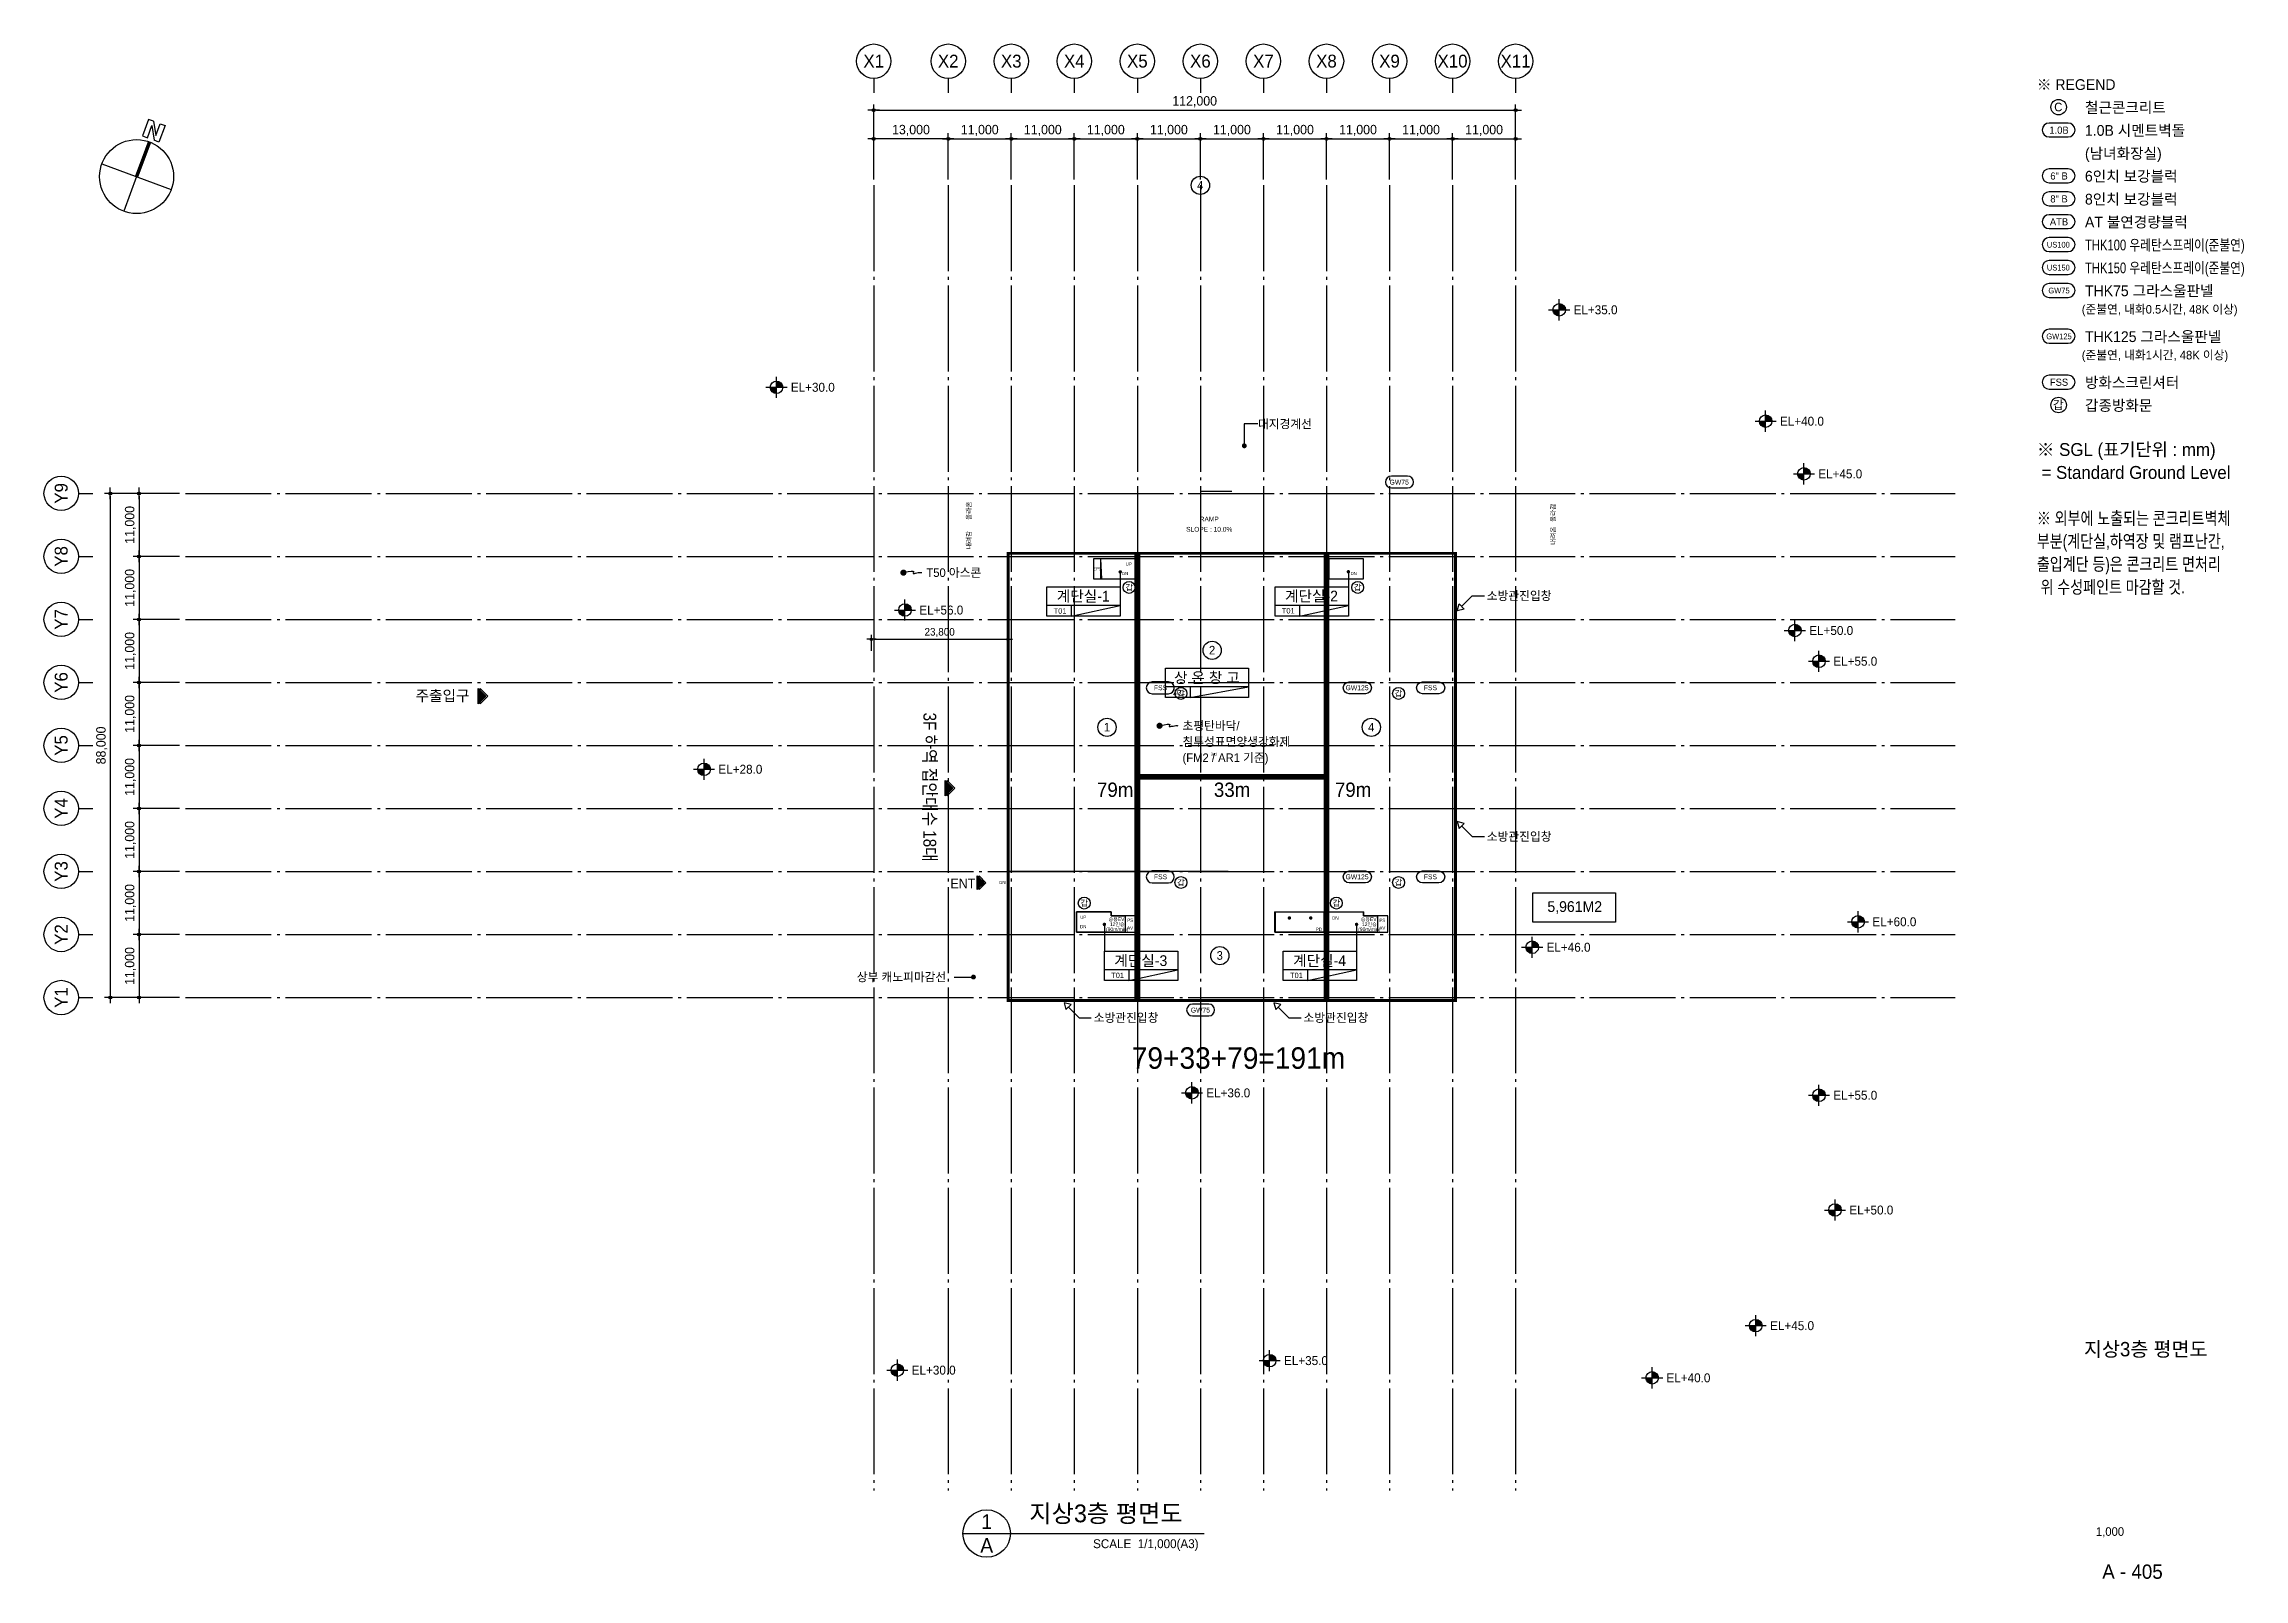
# Model space of a CAD drawing. Header units: millimetres. Extents: x 252735598 to 255219468, y 503852592 to 504847014.
# Drawn here: x 254415598 to 254799468, y 504282078 to 504550014 of the extents above; entities that cross this region are included whole.
import ezdxf
from ezdxf.enums import TextEntityAlignment as Align

# ---------------------------------------------------------------- set-up
doc = ezdxf.new("R2010")
doc.units = ezdxf.units.MM
doc.linetypes.add('CEN', pattern=[35, 30, -2, 1, -2])
for name, color, linetype in [('4A.TEC CEN', 1, 'CEN'), ('4A.TEC DIM', 7, 'Continuous'), ('4A.TEC FORM-TEXT', 3, 'Continuous'), ('4A.TEC TEXT', 7, 'Continuous'), ('4A.TEC TEXT 1', 3, 'Continuous'), ('4A.TEC TEXT 2', 3, 'Continuous'), ('4A.TEC 심볼', 7, 'Continuous'), ('DEFPOINT', 135, 'Continuous'), ('㈜SE&C DIM', 7, 'Continuous'), ('㈜SE&C TEXT', 7, 'Continuous'), ('㈜SE&C TEXT 1', 3, 'Continuous'), ('㈜SE&C 심볼', 7, 'Continuous')]:
    doc.layers.add(name, color=color, linetype=linetype)
doc.styles.add('돋움', font='')
doc.styles.get('돋움').set_extended_font_data('돋움')
doc.dimstyles.new('DIM_400(외부치수)', dxfattribs={"dimscale": 1200, "dimtxt": 3.3, "dimasz": 1, "dimexe": 2, "dimexo": 2, "dimgap": 1, "dimtad": 1, "dimdec": 0, "dimdsep": 46, "dimlunit": 6, "dimtxsty": '돋움', "dimblk1": 'DIMDOT', "dimblk2": 'DIMDOT', "dimsah": 1, "dimcen": 2.5, "dimdle": 1.5, "dimclrd": 8, "dimclre": 8, "dimclrt": 3, "dimadec": 0, "dimazin": 0, "dimtfac": 1, "dimtdec": 0, "dimtix": 1, "dimtmove": 2, "dimatfit": 3, "dimldrblk": 'DIMDOT', "dimfxl": 1, "dimtvp": 1, "dimtolj": 1, "dimtzin": 0, "dimarcsym": 0})
doc.dimstyles.new('DIM_600(외부치수)', dxfattribs={"dimscale": 400, "dimtxt": 3.3, "dimasz": 1, "dimexe": 2, "dimexo": 2, "dimgap": 1, "dimtad": 1, "dimdec": 0, "dimdsep": 46, "dimlunit": 6, "dimtxsty": '돋움', "dimblk1": 'DIMDOT', "dimblk2": 'DIMDOT', "dimsah": 1, "dimcen": 2.5, "dimdle": 1.5, "dimclrd": 8, "dimclre": 8, "dimclrt": 3, "dimadec": 0, "dimazin": 0, "dimtfac": 1, "dimtdec": 0, "dimtix": 1, "dimtmove": 2, "dimatfit": 3, "dimldrblk": 'DIMDOT', "dimfxl": 1, "dimtvp": 1, "dimtolj": 1, "dimtzin": 0, "dimarcsym": 0})

msp = doc.modelspace()

# ---------------------------------------------------------------- texts
at = {"layer": '4A.TEC FORM-TEXT', "style": '돋움'}
msp.add_text('A - 405', height=2500, dxfattribs=at).set_placement((254780011.2, 504282113.5, 3333.3), align=Align.CENTER)
at = {"layer": '4A.TEC TEXT', "color": 6, "style": '돋움'}
for s, p in [('4', (254617364.1, 504525374)), ('4', (254617364.1, 504525374)), ('4', (254617364.1, 504525374)), ('4', (254617364.1, 504525374)), ('4', (254617364.1, 504525374)), ('2', (254619416.6, 504444203.3)), ('1', (254601068.6, 504430763.7)), ('4', (254647178.7, 504430763.7)), ('3', (254620747.9, 504390916.5))]:
    msp.add_text(s, height=1500, dxfattribs=at).set_placement(p, align=Align.MIDDLE_CENTER)
at = {"layer": '4A.TEC TEXT', "style": '돋움'}
for s, p in [('대지경계선', (254627421.2, 504483688.1, 3332.9)), ('T50 아스콘', (254569558, 504457736.3, 0.4)), ('소방관진입창', (254667344.1, 504453700)), ('소방관진입창', (254667344.1, 504411680)), ('상부 캐노피마감선', (254557424.6, 504387150.8, -0.4)), ('소방관진입창', (254598757.5, 504380060, 0.4)), ('소방관진입창', (254635370, 504380060, 0.4))]:
    msp.add_text(s, height=1500, dxfattribs=at).set_placement(p, align=Align.MIDDLE_LEFT)
for p in [(254652067.6, 504473536.7), (254617372.3, 504381383.8)]:
    msp.add_text('GW75', height=855.48, dxfattribs=at).set_placement(p, align=Align.MIDDLE)
for s, height, p in [('갑', 1036.9, (254604947.7, 504455135.9, 3333.3)), ('갑', 1036.9, (254644812.3, 504455135.9, 3333.3)), ('주출입구', 1875, (254485142.3, 504436262.2, -1666.7)), ('ENT', 1666.67, (254575928.5, 504403473.9, 4165.7)), ('갑', 1036.9, (254597092.3, 504400034.2, 6250)), ('갑', 1036.9, (254641092.3, 504400034.2, 6250))]:
    msp.add_text(s, height=height, dxfattribs=at).set_placement(p, align=Align.MIDDLE_CENTER)
at = {"layer": '4A.TEC TEXT', "color": 3, "style": '돋움'}
for s, height, p in [('T01', 937.5, (254592882.8, 504451056.7)), ('계단실-1', 1875, (254596935.9, 504453629.4)), ('T01', 937.5, (254632702.8, 504451076.7)), ('계단실-2', 1875, (254636755.9, 504453649.4)), ('상 온 창 고', 1875, (254618503.1, 504439412.4)), ('301', 937.5, (254613616.7, 504436839.6)), ('계단실-3', 1875, (254606977.4, 504390015.2, 6250)), ('계단실-4', 1875, (254638177.5, 504390015.2, 6250)), ('T01', 937.5, (254602924.3, 504387442.4, 6250)), ('T01', 937.5, (254634124.4, 504387442.4, 6250))]:
    msp.add_text(s, height=height, dxfattribs=at).set_placement(p, align=Align.MIDDLE_CENTER)
at = {"layer": '4A.TEC TEXT', "style": '돋움'}
for s, rotation, p in [('FSS', 360, (254610420.1, 504437645.9, -5.5)), ('GW125', 0, (254644714.6, 504437645.9, -6)), ('FSS', 0, (254657508.1, 504437645.9, -6)), ('FSS', 360, (254610420.1, 504404645.9, -5.5)), ('GW125', 0, (254644714.6, 504404645.9, -6)), ('FSS', 0, (254657508.1, 504404645.9, -6))]:
    msp.add_text(s, height=855.48, rotation=rotation, dxfattribs=at).set_placement(p, align=Align.MIDDLE)
for rotation, p in [(360, (254613983.9, 504436631.1, -5.5)), (0, (254651944.3, 504436631.1, -6)), (360, (254613983.9, 504403631.1, -5.5)), (0, (254651944.3, 504403631.1, -6))]:
    msp.add_text('갑', height=1036.9, rotation=rotation, dxfattribs=at).set_placement(p, align=Align.MIDDLE_CENTER)
at = {"layer": '4A.TEC TEXT', "style": '돋움', "width": 0.9}
msp.add_text('3F 하역 접안대수 18대', height=2250, rotation=270, dxfattribs=at).set_placement((254570157.8, 504420292.1), align=Align.MIDDLE_CENTER)
at = {"layer": '4A.TEC TEXT', "color": 1, "style": '돋움'}
msp.add_text('5,961M2', height=1875, dxfattribs=at).set_placement((254682690.5, 504399448.7), align=Align.MIDDLE_CENTER)
at = {"layer": '4A.TEC TEXT 2', "style": '돋움'}
for s, height, p in [('지상3층 평면도', 2500, (254782320, 504320949.1, 3333.3)), ('1,000', 1500, (254776091.3, 504289613.4, 3333.3))]:
    msp.add_text(s, height=height, dxfattribs=at).set_placement(p, align=Align.CENTER)
at = {"layer": '4A.TEC TEXT 2', "color": 3, "style": '돋움'}
msp.add_text('지상3층 평면도', height=3105, dxfattribs=at).set_placement((254587516.7, 504291049.2, 3333.3), align=Align.BOTTOM_LEFT)
for s, p in [('1', (254580087.8, 504292084.2, 3333.3)), ('A', (254580087.8, 504287944.2, 3333.3))]:
    msp.add_text(s, height=2587.5, dxfattribs=at).set_placement(p, align=Align.MIDDLE)
msp.add_text('SCALE  1/1,000(A3)', height=1552.5, dxfattribs=at).set_placement((254617052.2, 504286997.8, 3333.3), align=Align.BOTTOM_RIGHT)
at = {"layer": 'DEFPOINT', "color": 6, "attachment_point": 1, "style": '돋움'}
for s, insert, char_height, width in [('79m', (254599322.6, 504421098.4), 2500, 10776.206), ('33m', (254619725.8, 504421098.4), 2500, 10776.206), ('79m', (254640839.3, 504421098.4), 2500, 10776.206), ('79+33+79=191m', (254605399.8, 504374888.8, 0.9), 3750, 16164.309)]:
    msp.add_mtext(s, dxfattribs=dict(at, insert=insert, char_height=char_height, width=width))
at = {"layer": '㈜SE&C TEXT', "style": '돋움'}
for s, height, rotation, p in [('UP', 555.56, 0.006524, (254604866.2, 504459235, -2916.7)), ('EPS', 555.56, 359.993476, (254599396.7, 504458407.3)), ('DN', 555.56, 0.006524, (254604226.3, 504457577, -2916.7)), ('DN', 555.56, 359.993476, (254644128.2, 504457577, -2916.7)), ('DN', 555.56, 359.993476, (254582821.3, 504403641, -0.4)), ('UP', 555.56, 359.993476, (254596935.2, 504397603.2)), ('DN', 555.56, 359.993476, (254640935.2, 504397451.5)), ('DN', 555.56, 359.993476, (254596935.2, 504395945.2)), ('(90m/min)', 625, 0.006524, (254602856.1, 504395488.8, -4166.7)), ('승용EV.', 625, 0.006524, (254602856.1, 504397238.8, -4166.7)), ('12인승', 625, 0.006524, (254602856.1, 504396363.8, -4166.7)), ('AV', 555.56, 359.993476, (254605119.2, 504395702.3, 2083.3)), ('PS', 555.56, 359.993476, (254605119.2, 504397064.8)), ('PD', 555.56, 359.993476, (254638054.2, 504395490.7, 53229.1)), ('(90m/min)', 625, 0.006524, (254646856.1, 504395488.8, -4166.7)), ('승용EV.', 625, 0.006524, (254646856.1, 504397238.8, -4166.7)), ('12인승', 625, 0.006524, (254646856.1, 504396363.8, -4166.7)), ('AV', 555.56, 359.993476, (254649119.2, 504395702.3, 2083.3)), ('PS', 555.56, 359.993476, (254649119.2, 504397064.8))]:
    msp.add_text(s, height=height, rotation=rotation, dxfattribs=at).set_placement(p, align=Align.MIDDLE_CENTER)
at = {"layer": '㈜SE&C TEXT 1', "style": '돋움'}
for s, p in [('올라옴', (254576971, 504468549, -10000.4)), ('올라감', (254678928.2, 504468177.3, -10000)), ('내려감', (254576971, 504463434.2, -10000.4)), ('내려옴', (254678928.2, 504464177.3, -10000))]:
    msp.add_text(s, height=833.33, rotation=90, dxfattribs=at).set_placement(p, align=Align.MIDDLE_CENTER)
for s, height, p in [('RAMP', 833.33, (254618910.6, 504467090.5, -0.4)), ('SLOPE : 10.0%', 833.333, (254618910.6, 504465307.6, -0.4))]:
    msp.add_text(s, height=height, dxfattribs=at).set_placement(p, align=Align.MIDDLE_CENTER)

# ---------------------------------------------------------------- blocks, each defined once
blk = doc.blocks.new('a4w')
at = {"layer": '4A.TEC 심볼'}
for points in [[(-19898, 7460444), (-21873, 7460444, 1), (-21873, 7458989), (-19898, 7458989, 1)], [(-19898, 7455644), (-21873, 7455644, 1), (-21873, 7454189), (-19898, 7454189, 1)], [(-19898, 7453244), (-21873, 7453244, 1), (-21873, 7451789), (-19898, 7451789, 1)], [(-19898, 7450844), (-21873, 7450844, 1), (-21873, 7449389), (-19898, 7449389, 1)], [(-19898, 7448444), (-21873, 7448444, 1), (-21873, 7446989), (-19898, 7446989, 1)], [(-19898, 7446044), (-21873, 7446044, 1), (-21873, 7444589), (-19898, 7444589, 1)], [(-19898, 7443644), (-21873, 7443644, 1), (-21873, 7442189), (-19898, 7442189, 1)], [(-19898, 7438844), (-21873, 7438844, 1), (-21873, 7437389), (-19898, 7437389, 1)], [(-19898, 7434044), (-21873, 7434044, 1), (-21873, 7432589), (-19898, 7432589, 1)]]:
    blk.add_lwpolyline(points, format="xyb", close=True, dxfattribs=at)
for centre in [(-20886, 7462116), (-20886, 7430916)]:
    blk.add_circle(centre, 808, dxfattribs=at)
at = {"layer": '4A.TEC TEXT', "style": '돋움'}
for s, p in [('C', (-20923, 7462128)), ('갑', (-20923, 7430928))]:
    blk.add_text(s, height=900, dxfattribs=at).set_placement(p, align=Align.MIDDLE_CENTER)
for s, height, p in [('1.0B', 750, (-20845, 7459705)), ('6" B', 750, (-20845, 7454905)), ('8" B', 750, (-20845, 7452505)), ('ATB', 750, (-20845, 7450105)), ('US100', 600, (-20916, 7447705)), ('US150', 600, (-20916, 7445305)), ('GW75', 600, (-20845, 7442905)), ('GW125', 600, (-20845, 7438105)), ('FSS', 750, (-20845, 7433305))]:
    blk.add_text(s, height=height, dxfattribs=at).set_placement(p, align=Align.MIDDLE)
at = {"layer": '4A.TEC TEXT 2', "color": 3, "style": '돋움'}
for s, height, p in [('※ REGEND', 1125, (-23170, 7463576)), ('철근콘크리트', 1125, (-18130, 7461176)), ('1.0B 시멘트벽돌', 1125, (-18130, 7458776)), ('(남녀화장실)', 1125, (-18130, 7456376)), ('6인치 보강블럭', 1125, (-18130, 7453976)), ('8인치 보강블럭', 1125, (-18130, 7451576)), ('AT 불연경량블럭', 1125, (-18130, 7449176)), ('THK75 그라스울판넬', 1125, (-18130, 7441976)), ('(준불연, 내화0.5시간, 48K 이상)', 900, (-18466, 7440222)), ('THK125 그라스울판넬', 1125, (-18130, 7437176)), ('(준불연, 내화1시간, 48K 이상)', 900, (-18466, 7435422)), ('방화스크린셔터', 1125, (-18130, 7432376)), ('갑종방화문', 1125, (-18130, 7429976)), ('※ SGL (표기단위 : mm)', 1350, (-23170, 7425176)), (' = Standard Ground Level', 1350, (-23170, 7422776))]:
    blk.add_text(s, height=height, dxfattribs=at).set_placement(p, align=Align.BOTTOM_LEFT)
at = {"layer": '4A.TEC TEXT 2', "color": 3, "style": '돋움', "width": 0.8}
for s, height, p in [('THK100 우레탄스프레이(준불연)', 1125, (-18130, 7446776)), ('THK150 우레탄스프레이(준불연)', 1125, (-18130, 7444376)), ('※ 외부에 노출되는 콘크리트벽체', 1350, (-23170, 7417976)), ('부분(계단실,하역장 및 램프난간,', 1350, (-23170, 7415576)), ('출입계단 등)은 콘크리트 면처리', 1350, (-23170, 7413176)), (' 위 수성페인트 마감할 것.', 1350, (-23170, 7410776))]:
    blk.add_text(s, height=height, dxfattribs=at).set_placement(p, align=Align.BOTTOM_LEFT)
blk = doc.blocks.new('DIMDOT')
at = {"color": 0}
blk.add_line((-2, 0), (2, 0), dxfattribs=at)
for radius in [0.5, 0.25]:
    blk.add_circle((0, 0), radius, dxfattribs=at)
blk = doc.blocks.new('*D94')
at = {"layer": '4A.TEC DIM', "color": 8, "lineweight": -2, "transparency": 16777216}
for p, q in [((169308, -38163), (169308, -25069)), ((169808, -26069), (280808, -26069)), ((281308, -38163), (281308, -25069))]:
    blk.add_line(p, q, dxfattribs=at)
at = {"layer": 'Defpoints', "color": 0, "transparency": 16777216}
for p in [(281308, -26069), (169308, -39163), (281308, -39163)]:
    blk.add_point(p, dxfattribs=at)
at = {"layer": '4A.TEC DIM', "color": 8, "lineweight": -2, "transparency": 16777216, "xscale": 500, "yscale": 500, "zscale": 500, "rotation": 180}
blk.add_blockref('DIMDOT', (169308, -26069), dxfattribs=at)
at = {"layer": '4A.TEC DIM', "color": 8, "lineweight": -2, "transparency": 16777216, "xscale": 500, "yscale": 500, "zscale": 500}
blk.add_blockref('DIMDOT', (281308, -26069), dxfattribs=at)
at = {"layer": '4A.TEC DIM', "color": 3, "transparency": 16777216, "insert": (225308, -24584), "char_height": 1650, "attachment_point": 5, "style": '돋움'}
blk.add_mtext('\\A1;112,000', dxfattribs=at)
blk = doc.blocks.new('ccs122')
at = {"layer": '4A.TEC 심볼'}
blk.add_line((0, 8), (0, 3), dxfattribs=at)
blk.add_circle((0, 14), 6, dxfattribs=at)
at = {"layer": '4A.TEC TEXT 2', "color": 3, "style": '돋움'}
blk.add_attdef('NO', text='', height=4.5, dxfattribs=at).set_placement((-0.01, 14.02), align=Align.MIDDLE_CENTER)
blk = doc.blocks.new('*D95')
at = {"layer": '4A.TEC DIM', "color": 8, "lineweight": -2, "transparency": 16777216}
for p, q in [((48195, -103937), (40113, -103937)), ((41113, -104437), (41113, -114437)), ((48195, -114937), (40113, -114937))]:
    blk.add_line(p, q, dxfattribs=at)
at = {"layer": 'Defpoints', "color": 0, "transparency": 16777216}
for p in [(49195, -103937), (41113, -114937), (49195, -114937)]:
    blk.add_point(p, dxfattribs=at)
at = {"layer": '4A.TEC DIM', "color": 8, "lineweight": -2, "transparency": 16777216, "xscale": 500, "yscale": 500, "zscale": 500}
for p, rotation in [((41113, -103937), 90), ((41113, -114937), 270)]:
    blk.add_blockref('DIMDOT', p, dxfattribs=dict(at, rotation=rotation))
at = {"layer": '4A.TEC DIM', "color": 3, "transparency": 16777216, "insert": (39628, -109437), "char_height": 1650, "attachment_point": 5, "rotation": 90, "style": '돋움'}
blk.add_mtext('\\A1;11,000', dxfattribs=at)
blk = doc.blocks.new('*D96')
at = {"layer": '4A.TEC DIM', "color": 8, "lineweight": -2, "transparency": 16777216}
for p, q in [((48195, -92937), (35100, -92937)), ((36100, -93437), (36100, -180437)), ((48195, -180937), (35100, -180937))]:
    blk.add_line(p, q, dxfattribs=at)
at = {"layer": 'Defpoints', "color": 0, "transparency": 16777216}
for p in [(49195, -92937), (36100, -180937), (49195, -180937)]:
    blk.add_point(p, dxfattribs=at)
at = {"layer": '4A.TEC DIM', "color": 8, "lineweight": -2, "transparency": 16777216, "xscale": 500, "yscale": 500, "zscale": 500}
for p, rotation in [((36100, -92937), 90), ((36100, -180937), 270)]:
    blk.add_blockref('DIMDOT', p, dxfattribs=dict(at, rotation=rotation))
at = {"layer": '4A.TEC DIM', "color": 3, "transparency": 16777216, "insert": (34615, -136937), "char_height": 1650, "attachment_point": 5, "rotation": 90, "style": '돋움'}
blk.add_mtext('\\A1;88,000', dxfattribs=at)
blk = doc.blocks.new('*D97')
at = {"layer": '4A.TEC DIM', "color": 8, "lineweight": -2, "transparency": 16777216}
for p, q in [((48195, -169937), (40113, -169937)), ((41113, -170437), (41113, -180437)), ((48195, -180937), (40113, -180937))]:
    blk.add_line(p, q, dxfattribs=at)
at = {"layer": 'Defpoints', "color": 0, "transparency": 16777216}
for p in [(49195, -169937), (41113, -180937), (49195, -180937)]:
    blk.add_point(p, dxfattribs=at)
at = {"layer": '4A.TEC DIM', "color": 8, "lineweight": -2, "transparency": 16777216, "xscale": 500, "yscale": 500, "zscale": 500}
for p, rotation in [((41113, -169937), 90), ((41113, -180937), 270)]:
    blk.add_blockref('DIMDOT', p, dxfattribs=dict(at, rotation=rotation))
at = {"layer": '4A.TEC DIM', "color": 3, "transparency": 16777216, "insert": (39628, -175437), "char_height": 1650, "attachment_point": 5, "rotation": 90, "style": '돋움'}
blk.add_mtext('\\A1;11,000', dxfattribs=at)
blk = doc.blocks.new('*D98')
at = {"layer": '4A.TEC DIM', "color": 8, "lineweight": -2, "transparency": 16777216}
for p, q in [((48195, -158937), (40113, -158937)), ((41113, -159437), (41113, -169437)), ((48195, -169937), (40113, -169937))]:
    blk.add_line(p, q, dxfattribs=at)
at = {"layer": 'Defpoints', "color": 0, "transparency": 16777216}
for p in [(49195, -158937), (41113, -169937), (49195, -169937)]:
    blk.add_point(p, dxfattribs=at)
at = {"layer": '4A.TEC DIM', "color": 8, "lineweight": -2, "transparency": 16777216, "xscale": 500, "yscale": 500, "zscale": 500}
for p, rotation in [((41113, -158937), 90), ((41113, -169937), 270)]:
    blk.add_blockref('DIMDOT', p, dxfattribs=dict(at, rotation=rotation))
at = {"layer": '4A.TEC DIM', "color": 3, "transparency": 16777216, "insert": (39628, -164437), "char_height": 1650, "attachment_point": 5, "rotation": 90, "style": '돋움'}
blk.add_mtext('\\A1;11,000', dxfattribs=at)
blk = doc.blocks.new('*D99')
at = {"layer": '4A.TEC DIM', "color": 8, "lineweight": -2, "transparency": 16777216}
for p, q in [((48195, -147937), (40113, -147937)), ((41113, -148437), (41113, -158437)), ((48195, -158937), (40113, -158937))]:
    blk.add_line(p, q, dxfattribs=at)
at = {"layer": 'Defpoints', "color": 0, "transparency": 16777216}
for p in [(49195, -147937), (41113, -158937), (49195, -158937)]:
    blk.add_point(p, dxfattribs=at)
at = {"layer": '4A.TEC DIM', "color": 8, "lineweight": -2, "transparency": 16777216, "xscale": 500, "yscale": 500, "zscale": 500}
for p, rotation in [((41113, -147937), 90), ((41113, -158937), 270)]:
    blk.add_blockref('DIMDOT', p, dxfattribs=dict(at, rotation=rotation))
at = {"layer": '4A.TEC DIM', "color": 3, "transparency": 16777216, "insert": (39628, -153437), "char_height": 1650, "attachment_point": 5, "rotation": 90, "style": '돋움'}
blk.add_mtext('\\A1;11,000', dxfattribs=at)
blk = doc.blocks.new('*D100')
at = {"layer": '4A.TEC DIM', "color": 8, "lineweight": -2, "transparency": 16777216}
for p, q in [((48195, -136937), (40113, -136937)), ((41113, -137437), (41113, -147437)), ((48195, -147937), (40113, -147937))]:
    blk.add_line(p, q, dxfattribs=at)
at = {"layer": 'Defpoints', "color": 0, "transparency": 16777216}
for p in [(49195, -136937), (41113, -147937), (49195, -147937)]:
    blk.add_point(p, dxfattribs=at)
at = {"layer": '4A.TEC DIM', "color": 8, "lineweight": -2, "transparency": 16777216, "xscale": 500, "yscale": 500, "zscale": 500}
for p, rotation in [((41113, -136937), 90), ((41113, -147937), 270)]:
    blk.add_blockref('DIMDOT', p, dxfattribs=dict(at, rotation=rotation))
at = {"layer": '4A.TEC DIM', "color": 3, "transparency": 16777216, "insert": (39628, -142437), "char_height": 1650, "attachment_point": 5, "rotation": 90, "style": '돋움'}
blk.add_mtext('\\A1;11,000', dxfattribs=at)
blk = doc.blocks.new('*D101')
at = {"layer": '4A.TEC DIM', "color": 8, "lineweight": -2, "transparency": 16777216}
for p, q in [((48195, -125937), (40113, -125937)), ((41113, -126437), (41113, -136437)), ((48195, -136937), (40113, -136937))]:
    blk.add_line(p, q, dxfattribs=at)
at = {"layer": 'Defpoints', "color": 0, "transparency": 16777216}
for p in [(49195, -125937), (41113, -136937), (49195, -136937)]:
    blk.add_point(p, dxfattribs=at)
at = {"layer": '4A.TEC DIM', "color": 8, "lineweight": -2, "transparency": 16777216, "xscale": 500, "yscale": 500, "zscale": 500}
for p, rotation in [((41113, -125937), 90), ((41113, -136937), 270)]:
    blk.add_blockref('DIMDOT', p, dxfattribs=dict(at, rotation=rotation))
at = {"layer": '4A.TEC DIM', "color": 3, "transparency": 16777216, "insert": (39628, -131437), "char_height": 1650, "attachment_point": 5, "rotation": 90, "style": '돋움'}
blk.add_mtext('\\A1;11,000', dxfattribs=at)
blk = doc.blocks.new('*D102')
at = {"layer": '4A.TEC DIM', "color": 8, "lineweight": -2, "transparency": 16777216}
for p, q in [((48195, -114937), (40113, -114937)), ((41113, -115437), (41113, -125437)), ((48195, -125937), (40113, -125937))]:
    blk.add_line(p, q, dxfattribs=at)
at = {"layer": 'Defpoints', "color": 0, "transparency": 16777216}
for p in [(49195, -114937), (41113, -125937), (49195, -125937)]:
    blk.add_point(p, dxfattribs=at)
at = {"layer": '4A.TEC DIM', "color": 8, "lineweight": -2, "transparency": 16777216, "xscale": 500, "yscale": 500, "zscale": 500}
for p, rotation in [((41113, -114937), 90), ((41113, -125937), 270)]:
    blk.add_blockref('DIMDOT', p, dxfattribs=dict(at, rotation=rotation))
at = {"layer": '4A.TEC DIM', "color": 3, "transparency": 16777216, "insert": (39628, -120437), "char_height": 1650, "attachment_point": 5, "rotation": 90, "style": '돋움'}
blk.add_mtext('\\A1;11,000', dxfattribs=at)
blk = doc.blocks.new('*D103')
at = {"layer": '4A.TEC DIM', "color": 8, "lineweight": -2, "transparency": 16777216}
for p, q in [((169308, -38163), (169308, -30082)), ((182308, -38163), (182308, -30082)), ((181808, -31082), (169808, -31082))]:
    blk.add_line(p, q, dxfattribs=at)
at = {"layer": 'Defpoints', "color": 0, "transparency": 16777216}
for p in [(169308, -31082), (169308, -39163), (182308, -39163)]:
    blk.add_point(p, dxfattribs=at)
at = {"layer": '4A.TEC DIM', "color": 8, "lineweight": -2, "transparency": 16777216, "xscale": 500, "yscale": 500, "zscale": 500, "rotation": 180}
blk.add_blockref('DIMDOT', (169308, -31082), dxfattribs=at)
at = {"layer": '4A.TEC DIM', "color": 8, "lineweight": -2, "transparency": 16777216, "xscale": 500, "yscale": 500, "zscale": 500}
blk.add_blockref('DIMDOT', (182308, -31082), dxfattribs=at)
at = {"layer": '4A.TEC DIM', "color": 3, "transparency": 16777216, "insert": (175808, -29597), "char_height": 1650, "attachment_point": 5, "style": '돋움'}
blk.add_mtext('\\A1;13,000', dxfattribs=at)
blk = doc.blocks.new('*D104')
at = {"layer": '4A.TEC DIM', "color": 8, "lineweight": -2, "transparency": 16777216}
for p, q in [((48195, -92937), (40113, -92937)), ((41113, -93437), (41113, -103437)), ((48195, -103937), (40113, -103937))]:
    blk.add_line(p, q, dxfattribs=at)
at = {"layer": 'Defpoints', "color": 0, "transparency": 16777216}
for p in [(49195, -92937), (41113, -103937), (49195, -103937)]:
    blk.add_point(p, dxfattribs=at)
at = {"layer": '4A.TEC DIM', "color": 8, "lineweight": -2, "transparency": 16777216, "xscale": 500, "yscale": 500, "zscale": 500}
for p, rotation in [((41113, -92937), 90), ((41113, -103937), 270)]:
    blk.add_blockref('DIMDOT', p, dxfattribs=dict(at, rotation=rotation))
at = {"layer": '4A.TEC DIM', "color": 3, "transparency": 16777216, "insert": (39628, -98437), "char_height": 1650, "attachment_point": 5, "rotation": 90, "style": '돋움'}
blk.add_mtext('\\A1;11,000', dxfattribs=at)
blk = doc.blocks.new('*D105')
at = {"layer": '4A.TEC DIM', "color": 8, "lineweight": -2, "transparency": 16777216}
for p, q in [((270308, -38163), (270308, -30082)), ((281308, -38163), (281308, -30082)), ((270808, -31082), (280808, -31082))]:
    blk.add_line(p, q, dxfattribs=at)
at = {"layer": 'Defpoints', "color": 0, "transparency": 16777216}
for p in [(281308, -31082), (270308, -39163), (281308, -39163)]:
    blk.add_point(p, dxfattribs=at)
at = {"layer": '4A.TEC DIM', "color": 8, "lineweight": -2, "transparency": 16777216, "xscale": 500, "yscale": 500, "zscale": 500, "rotation": 180}
blk.add_blockref('DIMDOT', (270308, -31082), dxfattribs=at)
at = {"layer": '4A.TEC DIM', "color": 8, "lineweight": -2, "transparency": 16777216, "xscale": 500, "yscale": 500, "zscale": 500}
blk.add_blockref('DIMDOT', (281308, -31082), dxfattribs=at)
at = {"layer": '4A.TEC DIM', "color": 3, "transparency": 16777216, "insert": (275808, -29597), "char_height": 1650, "attachment_point": 5, "style": '돋움'}
blk.add_mtext('\\A1;11,000', dxfattribs=at)
blk = doc.blocks.new('*D106')
at = {"layer": '4A.TEC DIM', "color": 8, "lineweight": -2, "transparency": 16777216}
for p, q in [((259308, -38163), (259308, -30082)), ((270308, -38163), (270308, -30082)), ((259808, -31082), (269808, -31082))]:
    blk.add_line(p, q, dxfattribs=at)
at = {"layer": 'Defpoints', "color": 0, "transparency": 16777216}
for p in [(270308, -31082), (259308, -39163), (270308, -39163)]:
    blk.add_point(p, dxfattribs=at)
at = {"layer": '4A.TEC DIM', "color": 8, "lineweight": -2, "transparency": 16777216, "xscale": 500, "yscale": 500, "zscale": 500, "rotation": 180}
blk.add_blockref('DIMDOT', (259308, -31082), dxfattribs=at)
at = {"layer": '4A.TEC DIM', "color": 8, "lineweight": -2, "transparency": 16777216, "xscale": 500, "yscale": 500, "zscale": 500}
blk.add_blockref('DIMDOT', (270308, -31082), dxfattribs=at)
at = {"layer": '4A.TEC DIM', "color": 3, "transparency": 16777216, "insert": (264808, -29597), "char_height": 1650, "attachment_point": 5, "style": '돋움'}
blk.add_mtext('\\A1;11,000', dxfattribs=at)
blk = doc.blocks.new('*D107')
at = {"layer": '4A.TEC DIM', "color": 8, "lineweight": -2, "transparency": 16777216}
for p, q in [((248308, -38163), (248308, -30082)), ((259308, -38163), (259308, -30082)), ((248808, -31082), (258808, -31082))]:
    blk.add_line(p, q, dxfattribs=at)
at = {"layer": 'Defpoints', "color": 0, "transparency": 16777216}
for p in [(259308, -31082), (248308, -39163), (259308, -39163)]:
    blk.add_point(p, dxfattribs=at)
at = {"layer": '4A.TEC DIM', "color": 8, "lineweight": -2, "transparency": 16777216, "xscale": 500, "yscale": 500, "zscale": 500, "rotation": 180}
blk.add_blockref('DIMDOT', (248308, -31082), dxfattribs=at)
at = {"layer": '4A.TEC DIM', "color": 8, "lineweight": -2, "transparency": 16777216, "xscale": 500, "yscale": 500, "zscale": 500}
blk.add_blockref('DIMDOT', (259308, -31082), dxfattribs=at)
at = {"layer": '4A.TEC DIM', "color": 3, "transparency": 16777216, "insert": (253808, -29597), "char_height": 1650, "attachment_point": 5, "style": '돋움'}
blk.add_mtext('\\A1;11,000', dxfattribs=at)
blk = doc.blocks.new('*D108')
at = {"layer": '4A.TEC DIM', "color": 8, "lineweight": -2, "transparency": 16777216}
for p, q in [((237308, -38163), (237308, -30082)), ((248308, -38163), (248308, -30082)), ((237808, -31082), (247808, -31082))]:
    blk.add_line(p, q, dxfattribs=at)
at = {"layer": 'Defpoints', "color": 0, "transparency": 16777216}
for p in [(248308, -31082), (237308, -39163), (248308, -39163)]:
    blk.add_point(p, dxfattribs=at)
at = {"layer": '4A.TEC DIM', "color": 8, "lineweight": -2, "transparency": 16777216, "xscale": 500, "yscale": 500, "zscale": 500, "rotation": 180}
blk.add_blockref('DIMDOT', (237308, -31082), dxfattribs=at)
at = {"layer": '4A.TEC DIM', "color": 8, "lineweight": -2, "transparency": 16777216, "xscale": 500, "yscale": 500, "zscale": 500}
blk.add_blockref('DIMDOT', (248308, -31082), dxfattribs=at)
at = {"layer": '4A.TEC DIM', "color": 3, "transparency": 16777216, "insert": (242808, -29597), "char_height": 1650, "attachment_point": 5, "style": '돋움'}
blk.add_mtext('\\A1;11,000', dxfattribs=at)
blk = doc.blocks.new('*D109')
at = {"layer": '4A.TEC DIM', "color": 8, "lineweight": -2, "transparency": 16777216}
for p, q in [((226308, -38163), (226308, -30082)), ((237308, -38163), (237308, -30082)), ((226808, -31082), (236808, -31082))]:
    blk.add_line(p, q, dxfattribs=at)
at = {"layer": 'Defpoints', "color": 0, "transparency": 16777216}
for p in [(237308, -31082), (226308, -39163), (237308, -39163)]:
    blk.add_point(p, dxfattribs=at)
at = {"layer": '4A.TEC DIM', "color": 8, "lineweight": -2, "transparency": 16777216, "xscale": 500, "yscale": 500, "zscale": 500, "rotation": 180}
blk.add_blockref('DIMDOT', (226308, -31082), dxfattribs=at)
at = {"layer": '4A.TEC DIM', "color": 8, "lineweight": -2, "transparency": 16777216, "xscale": 500, "yscale": 500, "zscale": 500}
blk.add_blockref('DIMDOT', (237308, -31082), dxfattribs=at)
at = {"layer": '4A.TEC DIM', "color": 3, "transparency": 16777216, "insert": (231808, -29597), "char_height": 1650, "attachment_point": 5, "style": '돋움'}
blk.add_mtext('\\A1;11,000', dxfattribs=at)
blk = doc.blocks.new('*D110')
at = {"layer": '4A.TEC DIM', "color": 8, "lineweight": -2, "transparency": 16777216}
for p, q in [((215308, -38163), (215308, -30082)), ((226308, -38163), (226308, -30082)), ((215808, -31082), (225808, -31082))]:
    blk.add_line(p, q, dxfattribs=at)
at = {"layer": 'Defpoints', "color": 0, "transparency": 16777216}
for p in [(226308, -31082), (215308, -39163), (226308, -39163)]:
    blk.add_point(p, dxfattribs=at)
at = {"layer": '4A.TEC DIM', "color": 8, "lineweight": -2, "transparency": 16777216, "xscale": 500, "yscale": 500, "zscale": 500, "rotation": 180}
blk.add_blockref('DIMDOT', (215308, -31082), dxfattribs=at)
at = {"layer": '4A.TEC DIM', "color": 8, "lineweight": -2, "transparency": 16777216, "xscale": 500, "yscale": 500, "zscale": 500}
blk.add_blockref('DIMDOT', (226308, -31082), dxfattribs=at)
at = {"layer": '4A.TEC DIM', "color": 3, "transparency": 16777216, "insert": (220808, -29597), "char_height": 1650, "attachment_point": 5, "style": '돋움'}
blk.add_mtext('\\A1;11,000', dxfattribs=at)
blk = doc.blocks.new('*D111')
at = {"layer": '4A.TEC DIM', "color": 8, "lineweight": -2, "transparency": 16777216}
for p, q in [((204308, -38163), (204308, -30082)), ((215308, -38163), (215308, -30082)), ((204808, -31082), (214808, -31082))]:
    blk.add_line(p, q, dxfattribs=at)
at = {"layer": 'Defpoints', "color": 0, "transparency": 16777216}
for p in [(215308, -31082), (204308, -39163), (215308, -39163)]:
    blk.add_point(p, dxfattribs=at)
at = {"layer": '4A.TEC DIM', "color": 8, "lineweight": -2, "transparency": 16777216, "xscale": 500, "yscale": 500, "zscale": 500, "rotation": 180}
blk.add_blockref('DIMDOT', (204308, -31082), dxfattribs=at)
at = {"layer": '4A.TEC DIM', "color": 8, "lineweight": -2, "transparency": 16777216, "xscale": 500, "yscale": 500, "zscale": 500}
blk.add_blockref('DIMDOT', (215308, -31082), dxfattribs=at)
at = {"layer": '4A.TEC DIM', "color": 3, "transparency": 16777216, "insert": (209808, -29597), "char_height": 1650, "attachment_point": 5, "style": '돋움'}
blk.add_mtext('\\A1;11,000', dxfattribs=at)
blk = doc.blocks.new('*D112')
at = {"layer": '4A.TEC DIM', "color": 8, "lineweight": -2, "transparency": 16777216}
for p, q in [((193308, -38163), (193308, -30082)), ((204308, -38163), (204308, -30082)), ((193808, -31082), (203808, -31082))]:
    blk.add_line(p, q, dxfattribs=at)
at = {"layer": 'Defpoints', "color": 0, "transparency": 16777216}
for p in [(204308, -31082), (193308, -39163), (204308, -39163)]:
    blk.add_point(p, dxfattribs=at)
at = {"layer": '4A.TEC DIM', "color": 8, "lineweight": -2, "transparency": 16777216, "xscale": 500, "yscale": 500, "zscale": 500, "rotation": 180}
blk.add_blockref('DIMDOT', (193308, -31082), dxfattribs=at)
at = {"layer": '4A.TEC DIM', "color": 8, "lineweight": -2, "transparency": 16777216, "xscale": 500, "yscale": 500, "zscale": 500}
blk.add_blockref('DIMDOT', (204308, -31082), dxfattribs=at)
at = {"layer": '4A.TEC DIM', "color": 3, "transparency": 16777216, "insert": (198808, -29597), "char_height": 1650, "attachment_point": 5, "style": '돋움'}
blk.add_mtext('\\A1;11,000', dxfattribs=at)
blk = doc.blocks.new('*D113')
at = {"layer": '4A.TEC DIM', "color": 8, "lineweight": -2, "transparency": 16777216}
for p, q in [((182308, -38163), (182308, -30082)), ((193308, -38163), (193308, -30082)), ((182808, -31082), (192808, -31082))]:
    blk.add_line(p, q, dxfattribs=at)
at = {"layer": 'Defpoints', "color": 0, "transparency": 16777216}
for p in [(193308, -31082), (182308, -39163), (193308, -39163)]:
    blk.add_point(p, dxfattribs=at)
at = {"layer": '4A.TEC DIM', "color": 8, "lineweight": -2, "transparency": 16777216, "xscale": 500, "yscale": 500, "zscale": 500, "rotation": 180}
blk.add_blockref('DIMDOT', (182308, -31082), dxfattribs=at)
at = {"layer": '4A.TEC DIM', "color": 8, "lineweight": -2, "transparency": 16777216, "xscale": 500, "yscale": 500, "zscale": 500}
blk.add_blockref('DIMDOT', (193308, -31082), dxfattribs=at)
at = {"layer": '4A.TEC DIM', "color": 3, "transparency": 16777216, "insert": (187808, -29597), "char_height": 1650, "attachment_point": 5, "style": '돋움'}
blk.add_mtext('\\A1;11,000', dxfattribs=at)
blk = doc.blocks.new('FL-LEVEL1')
at = {"layer": '4A.TEC 심볼', "linetype": 'ByBlock'}
h = blk.add_hatch(color=256, dxfattribs=at)
h.paths.add_polyline_path([(295, 175), (295, 0), (470, 0, 0.414214)])
h.paths.add_polyline_path([(295, 0), (120, 0, 0.414214), (295, -175)])
for p, q in [((0, 0), (590, 0)), ((295, -295), (295, 295))]:
    blk.add_line(p, q, dxfattribs=at)
blk.add_circle((295, 0), 175, dxfattribs=at)
at = {"layer": '4A.TEC TEXT 2', "color": 3, "linetype": 'ByBlock', "style": '돋움'}
blk.add_attdef('FL', text='', height=250, dxfattribs=at).set_placement((695, 0), align=Align.MIDDLE_LEFT)
blk = doc.blocks.new('zw$CF70')
at = {"layer": '4A.TEC 심볼', "color": 1, "const_width": 640}
blk.add_lwpolyline([(320, 7842, 1), (961, 7842, 1)], format="xyb", close=True, dxfattribs=at)
at = {"layer": '4A.TEC 심볼', "color": 1}
blk.add_lwpolyline([(642, 7842), (1607, 8062), (2240, 8164), (2606, 8172), (2767, 8112), (2789, 8009), (2736, 7889), (2671, 7777), (2659, 7697), (2749, 7670), (2931, 7686), (3177, 7730), (3464, 7787), (3763, 7842), (4050, 7880), (4299, 7885), (4484, 7842)], dxfattribs=at)
at = {"layer": '4A.TEC TEXT', "style": '돋움'}
for s, height, p in [('초평탄바닥/', 1800, (5445, 7842)), ('침투성표면양생강화제', 1800, (5445, 4499)), ('(FM2 / AR1 기준)', 1800, (5445, 1156)), ('3rd', 600, (11376, 1901))]:
    blk.add_text(s, height=height, dxfattribs=at).set_placement(p, align=Align.MIDDLE_LEFT)
blk = doc.blocks.new('*D58')
at = {"layer": 'Defpoints', "color": 0, "transparency": 16777216}
for p in [(254583774, 504446099), (254559974, 504443306), (254583774, 504443306)]:
    blk.add_point(p, dxfattribs=at)
at = {"layer": '㈜SE&C DIM', "color": 8, "lineweight": -2, "ltscale": 10, "transparency": 16777216}
for p, q in [((254559974, 504444106), (254559974, 504446899)), ((254560374, 504446099), (254583374, 504446099)), ((254583774, 504444106), (254583774, 504446899))]:
    blk.add_line(p, q, dxfattribs=at)
at = {"layer": '㈜SE&C DIM', "color": 8, "lineweight": -2, "transparency": 16777216, "xscale": 400, "yscale": 400, "zscale": 400, "rotation": 180}
blk.add_blockref('DIMDOT', (254559974, 504446099), dxfattribs=at)
at = {"layer": '㈜SE&C DIM', "color": 8, "lineweight": -2, "transparency": 16777216, "xscale": 400, "yscale": 400, "zscale": 400}
blk.add_blockref('DIMDOT', (254583774, 504446099), dxfattribs=at)
at = {"layer": '㈜SE&C DIM', "color": 3, "transparency": 16777216, "insert": (254571874, 504447287), "char_height": 1320, "attachment_point": 5, "style": '돋움'}
blk.add_mtext('\\A1;23,800', dxfattribs=at)
blk = doc.blocks.new('dwg9CDF')
at = {"layer": '4A.TEC 심볼', "color": 3, "linetype": 'ByBlock'}
ref = blk.add_blockref('FL-LEVEL1', (287075, -60898, 36666), dxfattribs=dict(at, xscale=6.250000000000405, yscale=6.250000000000405, zscale=6.250000000000405))
ref.add_attrib('FL', 'EL+35.0', dxfattribs={"layer": '4A.TEC TEXT 1', "color": 3, "linetype": 'ByBlock', "height": 1562.5, "style": '돋움'}).set_placement((291419, -60898, 36666), align=Align.MIDDLE_LEFT)
ref = blk.add_blockref('FL-LEVEL1', (150493, -74424, 31666), dxfattribs=dict(at, xscale=6.250000000000405, yscale=6.250000000000405, zscale=6.250000000000405))
ref.add_attrib('FL', 'EL+30.0', dxfattribs={"layer": '4A.TEC TEXT 1', "color": 3, "linetype": 'ByBlock', "height": 1562.5, "style": '돋움'}).set_placement((154837, -74424, 31666), align=Align.MIDDLE_LEFT)
ref = blk.add_blockref('FL-LEVEL1', (323089, -80342, 36666), dxfattribs=dict(at, xscale=6.250000000000405, yscale=6.250000000000405, zscale=6.250000000000405))
ref.add_attrib('FL', 'EL+40.0', dxfattribs={"layer": '4A.TEC TEXT 1', "color": 3, "linetype": 'ByBlock', "height": 1562.5, "style": '돋움'}).set_placement((327433, -80342, 36666), align=Align.MIDDLE_LEFT)
ref = blk.add_blockref('FL-LEVEL1', (329769, -89536, 46666), dxfattribs=dict(at, xscale=6.250000000000405, yscale=6.250000000000405, zscale=6.250000000000405))
ref.add_attrib('FL', 'EL+45.0', dxfattribs={"layer": '4A.TEC TEXT 1', "color": 3, "linetype": 'ByBlock', "height": 1562.5, "style": '돋움'}).set_placement((334113, -89536, 46666), align=Align.MIDDLE_LEFT)
ref = blk.add_blockref('FL-LEVEL1', (328195, -116874, 51666), dxfattribs=dict(at, xscale=6.250000000000405, yscale=6.250000000000405, zscale=6.250000000000405))
ref.add_attrib('FL', 'EL+50.0', dxfattribs={"layer": '4A.TEC TEXT 1', "color": 3, "linetype": 'ByBlock', "height": 1562.5, "style": '돋움'}).set_placement((332539, -116874, 51666), align=Align.MIDDLE_LEFT)
ref = blk.add_blockref('FL-LEVEL1', (332391, -122240, 56666), dxfattribs=dict(at, xscale=6.250000000000405, yscale=6.250000000000405, zscale=6.250000000000405))
ref.add_attrib('FL', 'EL+55.0', dxfattribs={"layer": '4A.TEC TEXT 1', "color": 3, "linetype": 'ByBlock', "height": 1562.5, "style": '돋움'}).set_placement((336735, -122240, 56666), align=Align.MIDDLE_LEFT)
ref = blk.add_blockref('FL-LEVEL1', (339218, -167717, 226666), dxfattribs=dict(at, xscale=6.250000000000405, yscale=6.250000000000405, zscale=6.250000000000405))
ref.add_attrib('FL', 'EL+60.0', dxfattribs={"layer": '4A.TEC TEXT 1', "color": 3, "linetype": 'ByBlock', "height": 1562.5, "style": '돋움'}).set_placement((343562, -167717, 226666), align=Align.MIDDLE_LEFT)
ref = blk.add_blockref('FL-LEVEL1', (332391, -197997, 56666), dxfattribs=dict(at, xscale=6.250000000000405, yscale=6.250000000000405, zscale=6.250000000000405))
ref.add_attrib('FL', 'EL+55.0', dxfattribs={"layer": '4A.TEC TEXT 1', "color": 3, "linetype": 'ByBlock', "height": 1562.5, "style": '돋움'}).set_placement((336735, -197997, 56666), align=Align.MIDDLE_LEFT)
ref = blk.add_blockref('FL-LEVEL1', (335195, -218028, 51666), dxfattribs=dict(at, xscale=6.250000000000405, yscale=6.250000000000405, zscale=6.250000000000405))
ref.add_attrib('FL', 'EL+50.0', dxfattribs={"layer": '4A.TEC TEXT 1', "color": 3, "linetype": 'ByBlock', "height": 1562.5, "style": '돋움'}).set_placement((339539, -218028, 51666), align=Align.MIDDLE_LEFT)
ref = blk.add_blockref('FL-LEVEL1', (321367, -238214, 46666), dxfattribs=dict(at, xscale=6.250000000000405, yscale=6.250000000000405, zscale=6.250000000000405))
ref.add_attrib('FL', 'EL+45.0', dxfattribs={"layer": '4A.TEC TEXT 1', "color": 3, "linetype": 'ByBlock', "height": 1562.5, "style": '돋움'}).set_placement((325711, -238214, 46666), align=Align.MIDDLE_LEFT)
ref = blk.add_blockref('FL-LEVEL1', (171588, -245977, 31666), dxfattribs=dict(at, xscale=6.250000000000405, yscale=6.250000000000405, zscale=6.250000000000405))
ref.add_attrib('FL', 'EL+30.0', dxfattribs={"layer": '4A.TEC TEXT 1', "color": 3, "linetype": 'ByBlock', "height": 1562.5, "style": '돋움'}).set_placement((175932, -245977, 31666), align=Align.MIDDLE_LEFT)
ref = blk.add_blockref('FL-LEVEL1', (236546, -244313, 36666), dxfattribs=dict(at, xscale=6.250000000000405, yscale=6.250000000000405, zscale=6.250000000000405))
ref.add_attrib('FL', 'EL+35.0', dxfattribs={"layer": '4A.TEC TEXT 1', "color": 3, "linetype": 'ByBlock', "height": 1562.5, "style": '돋움'}).set_placement((240890, -244313, 36666), align=Align.MIDDLE_LEFT)
ref = blk.add_blockref('FL-LEVEL1', (303281, -247320, 41666), dxfattribs=dict(at, xscale=6.250000000000405, yscale=6.250000000000405, zscale=6.250000000000405))
ref.add_attrib('FL', 'EL+40.0', dxfattribs={"layer": '4A.TEC TEXT 1', "color": 3, "linetype": 'ByBlock', "height": 1562.5, "style": '돋움'}).set_placement((307625, -247320, 41666), align=Align.MIDDLE_LEFT)
blk = doc.blocks.new('dr-sy-018-D-M')
at = {"layer": '4A.TEC 심볼', "color": 0}
for p, q in [((-1, 16.4), (-2.5, 16.4)), ((-2.5, 16.4), (-2.5, 11.4)), ((-1, 16.4), (1, 12.8)), ((-1, 15.09), (1.05, 11.4)), ((-1, 11.4), (-1, 15.09)), ((1, 12.8), (1, 16.4)), ((1, 16.4), (2.5, 16.4)), ((2.5, 16.4), (2.5, 11.4)), ((-2.5, 11.4), (-1, 11.4)), ((2.5, 11.4), (1.05, 11.4)), ((-10.5, 0), (10.5, 0)), ((0, 0), (0, -10.5))]:
    blk.add_line(p, q, dxfattribs=at)
at = {"layer": '4A.TEC 심볼', "color": 0, "const_width": 1}
blk.add_lwpolyline([(0, 10.5), (0, 0)], dxfattribs=at)
at = {"layer": '4A.TEC 심볼', "color": 0}
blk.add_circle((0, 0), 10.5, dxfattribs=at)
blk = doc.blocks.new('dwgFD3B')
at = {"layer": '4A.TEC CEN', "color": 250, "ltscale": 500}
for p, q in [((49194.51, -92936.83, -3333.33), (358000, -92936.83, -3333.33)), ((49194.51, -103936.83, -3333.33), (358000, -103936.83, -3333.33)), ((49194.51, -114936.83, -3333.33), (358000, -114936.83, -3333.33)), ((49194.51, -125936.83, -3333.33), (358000, -125936.83, -3333.33)), ((49194.51, -136936.83, -3333.33), (358000, -136936.83, -3333.33)), ((49194.51, -147936.83, -3333.33), (358000, -147936.83, -3333.33)), ((49194.51, -158936.83, -3333.33), (358000, -158936.83, -3333.33)), ((49194.51, -169936.83, -3333.33), (358000, -169936.83, -3333.33)), ((49194.51, -180936.83, -3333.33), (358000, -180936.83, -3333.33))]:
    blk.add_line(p, q, dxfattribs=at)
at = {"layer": '4A.TEC CEN', "color": 250, "ltscale": 500, "elevation": -3333.33}
for points in [[(169307.63, -39163.16), (169307.63, -267000)], [(182307.63, -39163.16), (182307.63, -267000)], [(193307.63, -39163.16), (193307.63, -267000)], [(204307.63, -39163.16), (204307.63, -267000)], [(215307.63, -39163.16), (215307.63, -267000)], [(226307.63, -39163.16), (226307.63, -267000)], [(237307.63, -39163.16), (237307.63, -267000)], [(248307.63, -39163.16), (248307.63, -267000)], [(259307.63, -39163.16), (259307.63, -267000)], [(270307.63, -39163.16), (270307.63, -267000)], [(281307.63, -39163.16), (281307.63, -267000)]]:
    blk.add_lwpolyline(points, dxfattribs=at)
at = {"layer": '4A.TEC 심볼'}
ref = blk.add_blockref('ccs122', (169307.63, -24500.01, 1666.22), dxfattribs=dict(at, xscale=499.9999977496833, yscale=499.9999977496833, zscale=499.9999977496833))
ref.add_attrib('NO', 'X1', dxfattribs={"layer": '0', "color": 3, "height": 2250, "style": '돋움'}).set_placement((169304.55, -17491.05, 1666.22), align=Align.MIDDLE_CENTER)
ref = blk.add_blockref('ccs122', (182307.63, -24500, -3333.78), dxfattribs=dict(at, xscale=499.9999977496833, yscale=499.9999977496833, zscale=499.9999977496833))
ref.add_attrib('NO', 'X2', dxfattribs={"layer": '0', "color": 3, "height": 2250, "style": '돋움'}).set_placement((182304.55, -17491.04, -3333.78), align=Align.MIDDLE_CENTER)
ref = blk.add_blockref('ccs122', (193307.63, -24500, -3333.78), dxfattribs=dict(at, xscale=499.9999977496833, yscale=499.9999977496833, zscale=499.9999977496833))
ref.add_attrib('NO', 'X3', dxfattribs={"layer": '0', "color": 3, "height": 2250, "style": '돋움'}).set_placement((193304.55, -17491.04, -3333.78), align=Align.MIDDLE_CENTER)
ref = blk.add_blockref('ccs122', (204307.63, -24500, -3333.78), dxfattribs=dict(at, xscale=499.9999977496833, yscale=499.9999977496833, zscale=499.9999977496833))
ref.add_attrib('NO', 'X4', dxfattribs={"layer": '0', "color": 3, "height": 2250, "style": '돋움'}).set_placement((204304.55, -17491.04, -3333.78), align=Align.MIDDLE_CENTER)
ref = blk.add_blockref('ccs122', (215307.63, -24500, -3333.78), dxfattribs=dict(at, xscale=499.9999977496833, yscale=499.9999977496833, zscale=499.9999977496833))
ref.add_attrib('NO', 'X5', dxfattribs={"layer": '0', "color": 3, "height": 2250, "style": '돋움'}).set_placement((215304.55, -17491.04, -3333.78), align=Align.MIDDLE_CENTER)
ref = blk.add_blockref('ccs122', (226307.63, -24500, -3333.78), dxfattribs=dict(at, xscale=499.9999977496833, yscale=499.9999977496833, zscale=499.9999977496833))
ref.add_attrib('NO', 'X6', dxfattribs={"layer": '0', "color": 3, "height": 2250, "style": '돋움'}).set_placement((226304.55, -17491.04, -3333.78), align=Align.MIDDLE_CENTER)
ref = blk.add_blockref('ccs122', (237307.63, -24499.99, -3333.78), dxfattribs=dict(at, xscale=499.9999977496833, yscale=499.9999977496833, zscale=499.9999977496833))
ref.add_attrib('NO', 'X7', dxfattribs={"layer": '0', "color": 3, "height": 2250, "style": '돋움'}).set_placement((237304.55, -17491.04, -3333.78), align=Align.MIDDLE_CENTER)
ref = blk.add_blockref('ccs122', (248307.63, -24500, -3333.78), dxfattribs=dict(at, xscale=499.9999977496833, yscale=499.9999977496833, zscale=499.9999977496833))
ref.add_attrib('NO', 'X8', dxfattribs={"layer": '0', "color": 3, "height": 2250, "style": '돋움'}).set_placement((248304.55, -17491.04, -3333.78), align=Align.MIDDLE_CENTER)
ref = blk.add_blockref('ccs122', (259307.63, -24499.99, -3333.78), dxfattribs=dict(at, xscale=499.9999977496833, yscale=499.9999977496833, zscale=499.9999977496833))
ref.add_attrib('NO', 'X9', dxfattribs={"layer": '0', "color": 3, "height": 2250, "style": '돋움'}).set_placement((259304.55, -17491.04, -3333.78), align=Align.MIDDLE_CENTER)
ref = blk.add_blockref('ccs122', (270307.63, -24500, -3333.78), dxfattribs=dict(at, xscale=499.9999977496833, yscale=499.9999977496833, zscale=499.9999977496833))
ref.add_attrib('NO', 'X10', dxfattribs={"layer": '0', "color": 3, "height": 2250, "style": '돋움'}).set_placement((270304.55, -17491.04, -3333.78), align=Align.MIDDLE_CENTER)
ref = blk.add_blockref('ccs122', (281307.63, -24500, -3333.78), dxfattribs=dict(at, xscale=499.9999977496833, yscale=499.9999977496833, zscale=499.9999977496833))
ref.add_attrib('NO', 'X11', dxfattribs={"layer": '0', "color": 3, "height": 2250, "style": '돋움'}).set_placement((281304.55, -17491.04, -3333.78), align=Align.MIDDLE_CENTER)
ref = blk.add_blockref('ccs122', (34531.36, -92936.83, 1666.22), dxfattribs=dict(at, xscale=499.9999977496833, yscale=499.9999977496833, zscale=499.9999977496833, rotation=90))
ref.add_attrib('NO', 'Y9', dxfattribs={"layer": '0', "color": 3, "height": 2250, "rotation": 90, "style": '돋움'}).set_placement((27522.4, -92939.91, 1666.22), align=Align.MIDDLE_CENTER)
ref = blk.add_blockref('ccs122', (34531.36, -103936.83, 1666.22), dxfattribs=dict(at, xscale=499.9999977496833, yscale=499.9999977496833, zscale=499.9999977496833, rotation=90))
ref.add_attrib('NO', 'Y8', dxfattribs={"layer": '0', "color": 3, "height": 2250, "rotation": 90, "style": '돋움'}).set_placement((27522.4, -103939.91, 1666.22), align=Align.MIDDLE_CENTER)
ref = blk.add_blockref('ccs122', (34531.36, -114936.83, 1666.22), dxfattribs=dict(at, xscale=499.9999977496833, yscale=499.9999977496833, zscale=499.9999977496833, rotation=90))
ref.add_attrib('NO', 'Y7', dxfattribs={"layer": '0', "color": 3, "height": 2250, "rotation": 90, "style": '돋움'}).set_placement((27522.41, -114939.91, 1666.22), align=Align.MIDDLE_CENTER)
ref = blk.add_blockref('ccs122', (34531.36, -125936.83, 1666.22), dxfattribs=dict(at, xscale=499.9999977496833, yscale=499.9999977496833, zscale=499.9999977496833, rotation=90))
ref.add_attrib('NO', 'Y6', dxfattribs={"layer": '0', "color": 3, "height": 2250, "rotation": 90, "style": '돋움'}).set_placement((27522.4, -125939.91, 1666.22), align=Align.MIDDLE_CENTER)
ref = blk.add_blockref('ccs122', (34531.36, -136936.83, 1666.22), dxfattribs=dict(at, xscale=499.9999977496833, yscale=499.9999977496833, zscale=499.9999977496833, rotation=90))
ref.add_attrib('NO', 'Y5', dxfattribs={"layer": '0', "color": 3, "height": 2250, "rotation": 90, "style": '돋움'}).set_placement((27522.41, -136939.91, 1666.22), align=Align.MIDDLE_CENTER)
ref = blk.add_blockref('ccs122', (34531.36, -147936.83, 1666.22), dxfattribs=dict(at, xscale=499.9999977496833, yscale=499.9999977496833, zscale=499.9999977496833, rotation=90))
ref.add_attrib('NO', 'Y4', dxfattribs={"layer": '0', "color": 3, "height": 2250, "rotation": 90, "style": '돋움'}).set_placement((27522.4, -147939.91, 1666.22), align=Align.MIDDLE_CENTER)
ref = blk.add_blockref('ccs122', (34531.36, -158936.83, 1666.22), dxfattribs=dict(at, xscale=499.9999977496833, yscale=499.9999977496833, zscale=499.9999977496833, rotation=90))
ref.add_attrib('NO', 'Y3', dxfattribs={"layer": '0', "color": 3, "height": 2250, "rotation": 90, "style": '돋움'}).set_placement((27522.4, -158939.91, 1666.22), align=Align.MIDDLE_CENTER)
ref = blk.add_blockref('ccs122', (34531.36, -169936.83, 1666.22), dxfattribs=dict(at, xscale=499.9999977496833, yscale=499.9999977496833, zscale=499.9999977496833, rotation=90))
ref.add_attrib('NO', 'Y2', dxfattribs={"layer": '0', "color": 3, "height": 2250, "rotation": 90, "style": '돋움'}).set_placement((27522.4, -169939.91, 1666.22), align=Align.MIDDLE_CENTER)
ref = blk.add_blockref('ccs122', (34531.36, -180936.83, 1666.22), dxfattribs=dict(at, xscale=499.9999977496833, yscale=499.9999977496833, zscale=499.9999977496833, rotation=90))
ref.add_attrib('NO', 'Y1', dxfattribs={"layer": '0', "color": 3, "height": 2250, "rotation": 90, "style": '돋움'}).set_placement((27522.4, -180939.91, 1666.22), align=Align.MIDDLE_CENTER)
at = {"layer": '4A.TEC DIM'}
for base, p1, p2, picture, middle in [((281307.63, -26068.86, 1666.22), (169307.63, -39163.16, 1666.22), (281307.63, -39163.16, 1666.22), '*D94', (225307.63, -24583.79, 1666.22)), ((169307.63, -31081.58, 1666.22), (182307.63, -39163.16, 1666.22), (169307.63, -39163.16, 1666.22), '*D103', (175807.63, -29596.51, 1666.22))]:
    dim = blk.add_linear_dim(base=base, p1=p1, p2=p2, dimstyle='DIM_600(외부치수)', override={"dimscale": 500, "dimdec": 1, "dimtxsty": '돋움', "dimblk1": 'DIMDOT', "dimblk2": 'DIMDOT'}, dxfattribs=at)
    dim.commit()
    dim.dimension.update_dxf_attribs({"geometry": picture, "text_midpoint": middle})
for base, p1, p2, angle, picture, middle in [((193307.63, -31081.58, 1666.67), (182307.63, -39163.16, 1666.67), (193307.63, -39163.16, 1666.67), 180, '*D113', (187807.63, -29596.51, 1666.67)), ((204307.63, -31081.58, 6666.22), (193307.63, -39163.16, 6666.22), (204307.63, -39163.16, 6666.22), 180, '*D112', (198807.63, -29596.51, 6666.22)), ((215307.63, -31081.58, 1666.22), (204307.63, -39163.16, 1666.22), (215307.63, -39163.16, 1666.22), 180, '*D111', (209807.63, -29596.51, 1666.22)), ((226307.63, -31081.58, 1666.22), (215307.63, -39163.16, 1666.22), (226307.63, -39163.16, 1666.22), 180, '*D110', (220807.63, -29596.51, 1666.22)), ((237307.63, -31081.58, 1666.22), (226307.63, -39163.16, 1666.22), (237307.63, -39163.16, 1666.22), 180, '*D109', (231807.63, -29596.51, 1666.22)), ((248307.63, -31081.58, 11666.22), (237307.63, -39163.16, 11666.22), (248307.63, -39163.16, 11666.22), 180, '*D108', (242807.63, -29596.51, 11666.22)), ((259307.63, -31081.58, 6666.22), (248307.63, -39163.16, 6666.22), (259307.63, -39163.16, 6666.22), 180, '*D107', (253807.63, -29596.51, 6666.22)), ((270307.63, -31081.58, 1666.22), (259307.63, -39163.16, 1666.22), (270307.63, -39163.16, 1666.22), 180, '*D106', (264807.63, -29596.51, 1666.22)), ((281307.63, -31081.58, 1666.22), (270307.63, -39163.16, 1666.22), (281307.63, -39163.16, 1666.22), 180, '*D105', (275807.63, -29596.51, 1666.22)), ((36100.22, -180936.83, 1666.22), (49194.51, -92936.83, 1666.22), (49194.51, -180936.83, 1666.22), 90, '*D96', (34615.14, -136936.83, 1666.22)), ((41112.94, -103936.83, 1666.22), (49194.51, -92936.83, 1666.22), (49194.51, -103936.83, 1666.22), 90, '*D104', (39627.86, -98436.83, 1666.22)), ((41112.94, -114936.83, 1666.22), (49194.51, -103936.83, 1666.22), (49194.51, -114936.83, 1666.22), 90, '*D95', (39627.86, -109436.83, 1666.22)), ((41112.94, -125936.83, 1666.22), (49194.51, -114936.83, 1666.22), (49194.51, -125936.83, 1666.22), 90, '*D102', (39627.87, -120436.83, 1666.22)), ((41112.94, -136936.83, 1666.22), (49194.51, -125936.83, 1666.22), (49194.51, -136936.83, 1666.22), 90, '*D101', (39627.87, -131436.83, 1666.22)), ((41112.94, -147936.83, 1666.22), (49194.51, -136936.83, 1666.22), (49194.51, -147936.83, 1666.22), 90, '*D100', (39627.87, -142436.83, 1666.22)), ((41112.94, -158936.83, 1666.22), (49194.51, -147936.83, 1666.22), (49194.51, -158936.83, 1666.22), 90, '*D99', (39627.86, -153436.83, 1666.22)), ((41112.93, -169936.83, 1666.22), (49194.51, -158936.83, 1666.22), (49194.51, -169936.83, 1666.22), 90, '*D98', (39627.86, -164436.83, 1666.22)), ((41112.93, -180936.83, 1666.22), (49194.51, -169936.83, 1666.22), (49194.51, -180936.83, 1666.22), 90, '*D97', (39627.86, -175436.83, 1666.22))]:
    dim = blk.add_linear_dim(base=base, p1=p1, p2=p2, angle=angle, dimstyle='DIM_600(외부치수)', override={"dimscale": 500, "dimdec": 1, "dimtxsty": '돋움', "dimblk1": 'DIMDOT', "dimblk2": 'DIMDOT'}, dxfattribs=at)
    dim.commit()
    dim.dimension.update_dxf_attribs({"geometry": picture, "text_midpoint": middle})

# ---------------------------------------------------------------- dimensions: what is measured, and where the dimension line sits
at = {"layer": '㈜SE&C DIM', "ltscale": 10}
dim = msp.add_linear_dim(base=(254583774.2, 504446099.3, -2917.1), p1=(254559974.2, 504443306.3, -2917.1), p2=(254583774.2, 504443306.3, -2917.1), angle=180, dimstyle='DIM_400(외부치수)', override={"dimscale": 80, "dimtxt": 16.5, "dimasz": 5, "dimexe": 10, "dimexo": 10, "dimgap": 5, "dimtxsty": '돋움', "dimblk1": 'DIMDOT', "dimblk2": 'DIMDOT', "dimdle": 7.5}, dxfattribs=at)
dim.commit()
dim.dimension.update_dxf_attribs({"geometry": '*D58', "text_midpoint": (254571874.2, 504447287.3, -2917.1)})

# ---------------------------------------------------------------- hatches: boundary and pattern name
at = {"layer": '4A.TEC 심볼'}
for points in [[(254491351, 504434852.3), (254491351, 504437520.9), (254492685.3, 504436186.6)], [(254572831.7, 504418806.8), (254572831.7, 504421475.4), (254574166, 504420141.1)], [(254578446.2, 504402434.9), (254578446.2, 504404807), (254579632.3, 504403620.9)]]:
    msp.add_hatch(color=256, dxfattribs=at).paths.add_polyline_path(points)

# ---------------------------------------------------------------- linework, layer by layer
for p, q in [((254603378.4, 504457850.5), (254603378.4, 504455258.6)), ((254643198.4, 504457870.5), (254643198.4, 504455278.6)), ((254603378.4, 504452008.6), (254590578.5, 504452008.6)), ((254594828.5, 504450133.6), (254603378.4, 504452008.6)), ((254594828.5, 504452008.6), (254594828.5, 504450133.6)), ((254643198.4, 504452028.6), (254630398.5, 504452028.6)), ((254634648.5, 504450153.6), (254643198.4, 504452028.6)), ((254634648.5, 504452028.6), (254634648.5, 504450153.6)), ((254625778.9, 504437791.5), (254611312.3, 504437791.5)), ((254615562.3, 504437791.5), (254615562.3, 504435916.5)), ((254615562.3, 504435916.5), (254625778.9, 504437791.5)), ((254600620, 504396359, 6250), (254600620, 504391644.3, 6250)), ((254644620, 504396322.5, 6250), (254644620, 504391644.3, 6250)), ((254613419.9, 504388394.3, 6250), (254600620, 504388394.3, 6250)), ((254604870, 504386519.3, 6250), (254613419.9, 504388394.3, 6250)), ((254604870, 504388394.3, 6250), (254604870, 504386519.3, 6250)), ((254644620, 504388394.3, 6250), (254631820.1, 504388394.3, 6250)), ((254636070.1, 504386519.3, 6250), (254644620, 504388394.3, 6250)), ((254636070.1, 504388394.3, 6250), (254636070.1, 504386519.3, 6250)), ((254575947.8, 504290014.2, 3333.3), (254618024.2, 504290014.2, 3333.3))]:
    msp.add_line(p, q, dxfattribs=at)
at = {"layer": '4A.TEC 심볼', "color": 1}
for points, elevation in [([(254627421.2, 504483688.1), (254625033.8, 504483688.1), (254625033.8, 504479880.3)], 3332.9), ([(254574423.4, 504387150.8), (254577774.2, 504387150.8)], -0.4), ([(254594356.8, 504381907.8), (254596217.7, 504380046.9)], 0.4), ([(254596217.7, 504380046.9), (254598342.8, 504380046.9)], 0.4), ([(254630969.3, 504381907.8), (254632830.2, 504380046.9)], 0.4), ([(254632830.2, 504380046.9), (254634955.3, 504380046.9)], 0.4)]:
    msp.add_lwpolyline(points, dxfattribs=dict(at, elevation=elevation))
for points, const_width, elevation in [([(254624820.3, 504479880.3, 1), (254625247.3, 504479880.3, 1)], 427, 3332.9), ([(254565287.4, 504457736.3, 1), (254565821.1, 504457736.3, 1)], 533.7, 0.4), ([(254577987.7, 504387150.8, 1), (254577560.7, 504387150.8, 1)], 427, -0.4)]:
    msp.add_lwpolyline(points, format="xyb", close=True, dxfattribs=dict(at, const_width=const_width, elevation=elevation))
at = {"layer": '4A.TEC 심볼'}
for points in [[(254653518.7, 504474590), (254650702.3, 504474590, 1), (254650702.3, 504472516.3), (254653518.7, 504472516.3, 1)], [(254618823.4, 504382437.1), (254616007, 504382437.1, 1), (254616007, 504380363.4), (254618823.4, 504380363.4, 1)]]:
    msp.add_lwpolyline(points, format="xyb", close=True, dxfattribs=at)
at = {"layer": '4A.TEC 심볼', "color": 1}
for points in [[(254565555.1, 504457736.3), (254566359.6, 504457919.9), (254566887.3, 504458004.6), (254567191.8, 504458011.4), (254567326.4, 504457961.4), (254567344.7, 504457875.8), (254567300.1, 504457775.7), (254567246.2, 504457682.1), (254567236.3, 504457616.2), (254567311.5, 504457593.4), (254567462.7, 504457606.8), (254567668.3, 504457643.6), (254567906.8, 504457691.2), (254568156.5, 504457737), (254568395.9, 504457768.2), (254568603.4, 504457772.2), (254568757.4, 504457736.3)], [(254662943.3, 504451826.1), (254664804.2, 504453686.9)], [(254664804.2, 504453686.9), (254666929.3, 504453686.9)], [(254662943.3, 504413527.8), (254664804.2, 504411666.9)], [(254664804.2, 504411666.9), (254666929.3, 504411666.9)]]:
    msp.add_lwpolyline(points, dxfattribs=at)
at = {"layer": '4A.TEC 심볼', "const_width": 298.9}
for points in [[(254603228.9, 504457868.8, 1), (254603527.8, 504457868.8, 1)], [(254643048.9, 504457888.8, 1), (254643347.8, 504457888.8, 1)]]:
    msp.add_lwpolyline(points, format="xyb", close=True, dxfattribs=at)
at = {"layer": '4A.TEC 심볼'}
for points in [[(254630398.5, 504455278.6), (254643198.4, 504455278.6), (254643198.4, 504450153.6), (254630398.5, 504450153.6)], [(254590578.5, 504455258.6), (254603378.4, 504455258.6), (254603378.4, 504450133.6), (254590578.5, 504450133.6)], [(254611312.3, 504441041.5), (254625778.9, 504441041.5), (254625778.9, 504435916.5), (254611312.3, 504435916.5)], [(254675353, 504401847.8), (254689819.6, 504401847.8), (254689819.6, 504396722.8), (254675353, 504396722.8)]]:
    msp.add_lwpolyline(points, close=True, dxfattribs=at)
at = {"layer": '4A.TEC 심볼', "color": 1}
for points in [[(254662177.9, 504451060.6), (254662501.4, 504452268), (254663385.3, 504451384.1)], [(254662177.9, 504414293.3), (254662501.4, 504413085.9), (254663385.3, 504413969.8)]]:
    msp.add_lwpolyline(points, close=True, dxfattribs=at)
at = {"layer": '4A.TEC 심볼'}
for points in [[(254492685.3, 504436186.6), (254491351, 504434852.3), (254491351, 504437520.9), (254492685.3, 504436186.6)], [(254493041.1, 504436186.6), (254491706.8, 504434852.3), (254491706.8, 504437520.9), (254493041.1, 504436186.6)], [(254574166, 504420141.1), (254572831.7, 504418806.8), (254572831.7, 504421475.4), (254574166, 504420141.1)], [(254574521.8, 504420141.1), (254573187.5, 504418806.8), (254573187.5, 504421475.4), (254574521.8, 504420141.1)]]:
    msp.add_lwpolyline(points, dxfattribs=at)
for points, elevation in [([(254608969, 504436592.6), (254611785.4, 504436592.6, 1), (254611785.4, 504438666.3), (254608969, 504438666.3, 1)], -5.5), ([(254646165.6, 504436592.6), (254643349.2, 504436592.6, -1), (254643349.2, 504438666.3), (254646165.6, 504438666.3, -1)], -6), ([(254658959.2, 504436592.6), (254656142.8, 504436592.6, -1), (254656142.8, 504438666.3), (254658959.2, 504438666.3, -1)], -6), ([(254608969, 504403592.6), (254611785.4, 504403592.6, 1), (254611785.4, 504405666.3), (254608969, 504405666.3, 1)], -5.5), ([(254646165.6, 504403592.6), (254643349.2, 504403592.6, -1), (254643349.2, 504405666.3), (254646165.6, 504405666.3, -1)], -6), ([(254658959.2, 504403592.6), (254656142.8, 504403592.6, -1), (254656142.8, 504405666.3), (254658959.2, 504405666.3, -1)], -6)]:
    msp.add_lwpolyline(points, format="xyb", close=True, dxfattribs=dict(at, elevation=elevation))
at = {"layer": '4A.TEC 심볼', "elevation": 4165.7}
for points in [[(254579632.3, 504403620.9), (254578446.2, 504402434.9), (254578446.2, 504404807), (254579632.3, 504403620.9)], [(254579948.5, 504403620.9), (254578762.5, 504402434.9), (254578762.5, 504404807), (254579948.5, 504403620.9)]]:
    msp.add_lwpolyline(points, dxfattribs=at)
at = {"layer": '4A.TEC 심볼', "const_width": 298.9}
for points, elevation in [([(254633046.7, 504397460.5, 1), (254632747.9, 504397460.5, 1)], -38344.4), ([(254636778.7, 504397460.5, 1), (254636479.8, 504397460.5, 1)], -38344.4), ([(254600769.4, 504396340.8, 1), (254600470.5, 504396340.8, 1)], 6250), ([(254644470.5, 504396340.8, 1), (254644769.4, 504396340.8, 1)], 6250)]:
    msp.add_lwpolyline(points, format="xyb", close=True, dxfattribs=dict(at, elevation=elevation))
at = {"layer": '4A.TEC 심볼', "elevation": 6250}
for points in [[(254600620, 504391644.3), (254613419.9, 504391644.3), (254613419.9, 504386519.3), (254600620, 504386519.3)], [(254631820.1, 504391644.3), (254644620, 504391644.3), (254644620, 504386519.3), (254631820.1, 504386519.3)]]:
    msp.add_lwpolyline(points, close=True, dxfattribs=at)
at = {"layer": '4A.TEC 심볼', "color": 1, "elevation": 0.4}
for points in [[(254593591.3, 504382673.3), (254593914.8, 504381465.9), (254594798.7, 504382349.8)], [(254630203.8, 504382673.3), (254630527.3, 504381465.9), (254631411.2, 504382349.8)]]:
    msp.add_lwpolyline(points, close=True, dxfattribs=at)
at = {"layer": '4A.TEC 심볼', "color": 4}
for centre in [(254617374.2, 504525351), (254617374.2, 504525351), (254617374.2, 504525351), (254617374.2, 504525351), (254617374.2, 504525351), (254619426.7, 504444180.3), (254601078.7, 504430740.8), (254647188.8, 504430740.8), (254620758, 504390893.6)]:
    msp.add_circle(centre, 1591.5, dxfattribs=at)
at = {"layer": '4A.TEC 심볼'}
for centre, radius in [((254604937.6, 504455158.9, 3333.3), 1036.9), ((254644822.4, 504455158.9, 3333.3), 1036.9), ((254613973.8, 504436654, 4161.2), 1036.9), ((254651954.4, 504436654, 4160.7), 1036.9), ((254613973.8, 504403654, 4161.2), 1036.9), ((254651954.4, 504403654, 4160.7), 1036.9), ((254597102.4, 504400057.1, 6250), 1036.9), ((254641102.4, 504400057.1, 6250), 1036.9), ((254580087.8, 504290014.2, 3333.3), 4140)]:
    msp.add_circle(centre, radius, dxfattribs=at)
at = {"layer": 'DEFPOINT'}
for p, q in [((254617374.2, 504471977.3), (254622874.2, 504471977.3)), ((254606374.2, 504416577.3), (254606374.2, 504422077.3)), ((254622190.2, 504405577.3), (254583849.2, 504405577.3))]:
    msp.add_line(p, q, dxfattribs=at)
at = {"layer": 'DEFPOINT', "color": 2, "const_width": 500}
for points in [[(254583849.2, 504461102.3), (254583849.2, 504383052.3), (254606374.2, 504383052.3), (254606374.2, 504461102.3)], [(254606374.2, 504461102.3), (254606374.2, 504422077.3), (254639369.7, 504422077.3), (254639369.7, 504461102.3)], [(254639369.7, 504461102.3), (254639369.7, 504383052.3), (254661899.2, 504383052.3), (254661899.2, 504461102.3)], [(254606374.2, 504422077.3), (254606374.2, 504383052.3), (254639369.7, 504383052.3), (254639369.7, 504422077.3)]]:
    msp.add_lwpolyline(points, close=True, dxfattribs=at)
at = {"layer": 'DEFPOINT'}
for points in [[(254598734.2, 504460177.3), (254598734.2, 504456637.3), (254605974.2, 504456637.3), (254605974.2, 504460177.3)], [(254639774.2, 504460177.3), (254639774.2, 504456637.3), (254645814.2, 504456637.3), (254645814.2, 504460177.3)], [(254595774.2, 504398517.3), (254595774.2, 504394977.3), (254606099.2, 504394977.3), (254606099.2, 504397827.3), (254601814.2, 504397827.3), (254601814.2, 504398517.3)], [(254630394.2, 504398497.3), (254630374.2, 504394957.3), (254650099.2, 504394977.3), (254650099.2, 504397827.3), (254645814.2, 504397827.3), (254645814.2, 504398517.3)]]:
    msp.add_lwpolyline(points, close=True, dxfattribs=at)
for points in [[(254599934.2, 504460177.3), (254600134.2, 504456637.3), (254605974.2, 504456637.3), (254605974.2, 504460177.3), (254599934.2, 504460177.3)], [(254605974.2, 504460177.3), (254599934.2, 504460177.3), (254599934.2, 504456637.3), (254605974.2, 504456637.3), (254605974.2, 504460177.3)], [(254595774.2, 504398517.3), (254601814.2, 504398517.3), (254601814.2, 504397827.3), (254604264.2, 504397827.3), (254604264.2, 504394977.3), (254595774.2, 504394977.3), (254595774.2, 504398517.3)], [(254595774.2, 504398517.3), (254601814.2, 504398517.3), (254601814.2, 504397827.3), (254604264.2, 504397827.3), (254604264.2, 504394977.3), (254595774.2, 504394977.3), (254595774.2, 504398517.3)], [(254630374.2, 504398517.3), (254638954.2, 504398497.3), (254638954.2, 504394977.3), (254630374.2, 504394957.3), (254630374.2, 504398517.3)], [(254638954.2, 504398497.3), (254630374.2, 504398517.3), (254630394.2, 504394977.3), (254638974.2, 504394966), (254638954.2, 504398497.3)], [(254630394.2, 504398497.3), (254645814.2, 504398517.3), (254645814.2, 504397827.3), (254648264.2, 504397827.3), (254648264.2, 504394975.5), (254630374.2, 504394957.3), (254630394.2, 504398497.3)]]:
    msp.add_lwpolyline(points, dxfattribs=at)
at = {"layer": 'DEFPOINT', "color": 6, "const_width": 1000}
for points in [[(254606374.2, 504461102.3), (254606374.2, 504383052.3)], [(254639369.7, 504461102.3), (254639369.7, 504383052.3)], [(254606374.2, 504422077.3), (254639374.2, 504422077.3)]]:
    msp.add_lwpolyline(points, dxfattribs=at)

# ---------------------------------------------------------------- block references
for name, p in [('dwgFD3B', (254391066.5, 504564514.2, 3333.3)), ('dwg9CDF', (254391066.5, 504564514.2, -1666.7))]:
    msp.add_blockref(name, p)
at = {"layer": '4A.TEC 심볼', "color": 3, "linetype": 'ByBlock'}
ref = msp.add_blockref('FL-LEVEL1', (254563982.2, 504451208.9, 0.4), dxfattribs=dict(at, xscale=6.250000000000405, yscale=6.250000000000405, zscale=6.250000000000405))
ref.add_attrib('FL', 'EL+56.0', dxfattribs={"layer": '4A.TEC TEXT 1', "color": 3, "linetype": 'ByBlock', "height": 1562.5, "style": '돋움'}).set_placement((254568326, 504451208.9, 0.4), align=Align.MIDDLE_LEFT)
ref = msp.add_blockref('FL-LEVEL1', (254528927.7, 504423416.9), dxfattribs=dict(at, xscale=6.250000000000405, yscale=6.250000000000405, zscale=6.250000000000405))
ref.add_attrib('FL', 'EL+28.0', dxfattribs={"layer": '4A.TEC TEXT 1', "color": 3, "linetype": 'ByBlock', "height": 1562.5, "style": '돋움'}).set_placement((254533271.4, 504423416.9), align=Align.MIDDLE_LEFT)
ref = msp.add_blockref('FL-LEVEL1', (254673429.9, 504392353.7), dxfattribs=dict(at, xscale=6.250000000000405, yscale=6.250000000000405, zscale=6.250000000000405))
ref.add_attrib('FL', 'EL+46.0', dxfattribs={"layer": '4A.TEC TEXT 1', "color": 3, "linetype": 'ByBlock', "height": 1562.5, "style": '돋움'}).set_placement((254677773.7, 504392353.7), align=Align.MIDDLE_LEFT)
ref = msp.add_blockref('FL-LEVEL1', (254614050.3, 504366930.3, 10000), dxfattribs=dict(at, xscale=6.250000000000405, yscale=6.250000000000405, zscale=6.250000000000405))
ref.add_attrib('FL', 'EL+36.0', dxfattribs={"layer": '4A.TEC TEXT 1', "color": 3, "linetype": 'ByBlock', "height": 1562.5, "style": '돋움'}).set_placement((254618394, 504366930.3, 10000), align=Align.MIDDLE_LEFT)
at = {"layer": 'DEFPOINT', "xscale": 0.8333333333333333, "yscale": 0.8333333333333333, "zscale": 0.8333333333333333}
msp.add_blockref('zw$CF70', (254609711.8, 504424472.4, 0.9), dxfattribs=at)
at = {"layer": '㈜SE&C TEXT', "xscale": 1.666666666666667, "yscale": 1.666666666666667, "zscale": 1.666666666666667}
msp.add_blockref('a4w', (254801933.1, 492102134.8, 3333.3), dxfattribs=at)
at = {"layer": '㈜SE&C 심볼', "xscale": 614.3458659365483, "yscale": 614.3458659365483, "zscale": 614.3458659365483, "rotation": 339.5087343485739}
msp.add_blockref('dr-sy-018-D-M', (254431758.7, 504526864.9, 5000), dxfattribs=at)

msp.set_redraw_order([(e.dxf.handle, doc.entitydb.next_handle()) for e in msp.query("TEXT MTEXT ATTDEF DIMENSION ARC_DIMENSION")])  # texts and dimensions are drawn at this point

doc.saveas('drawing.dxf')
